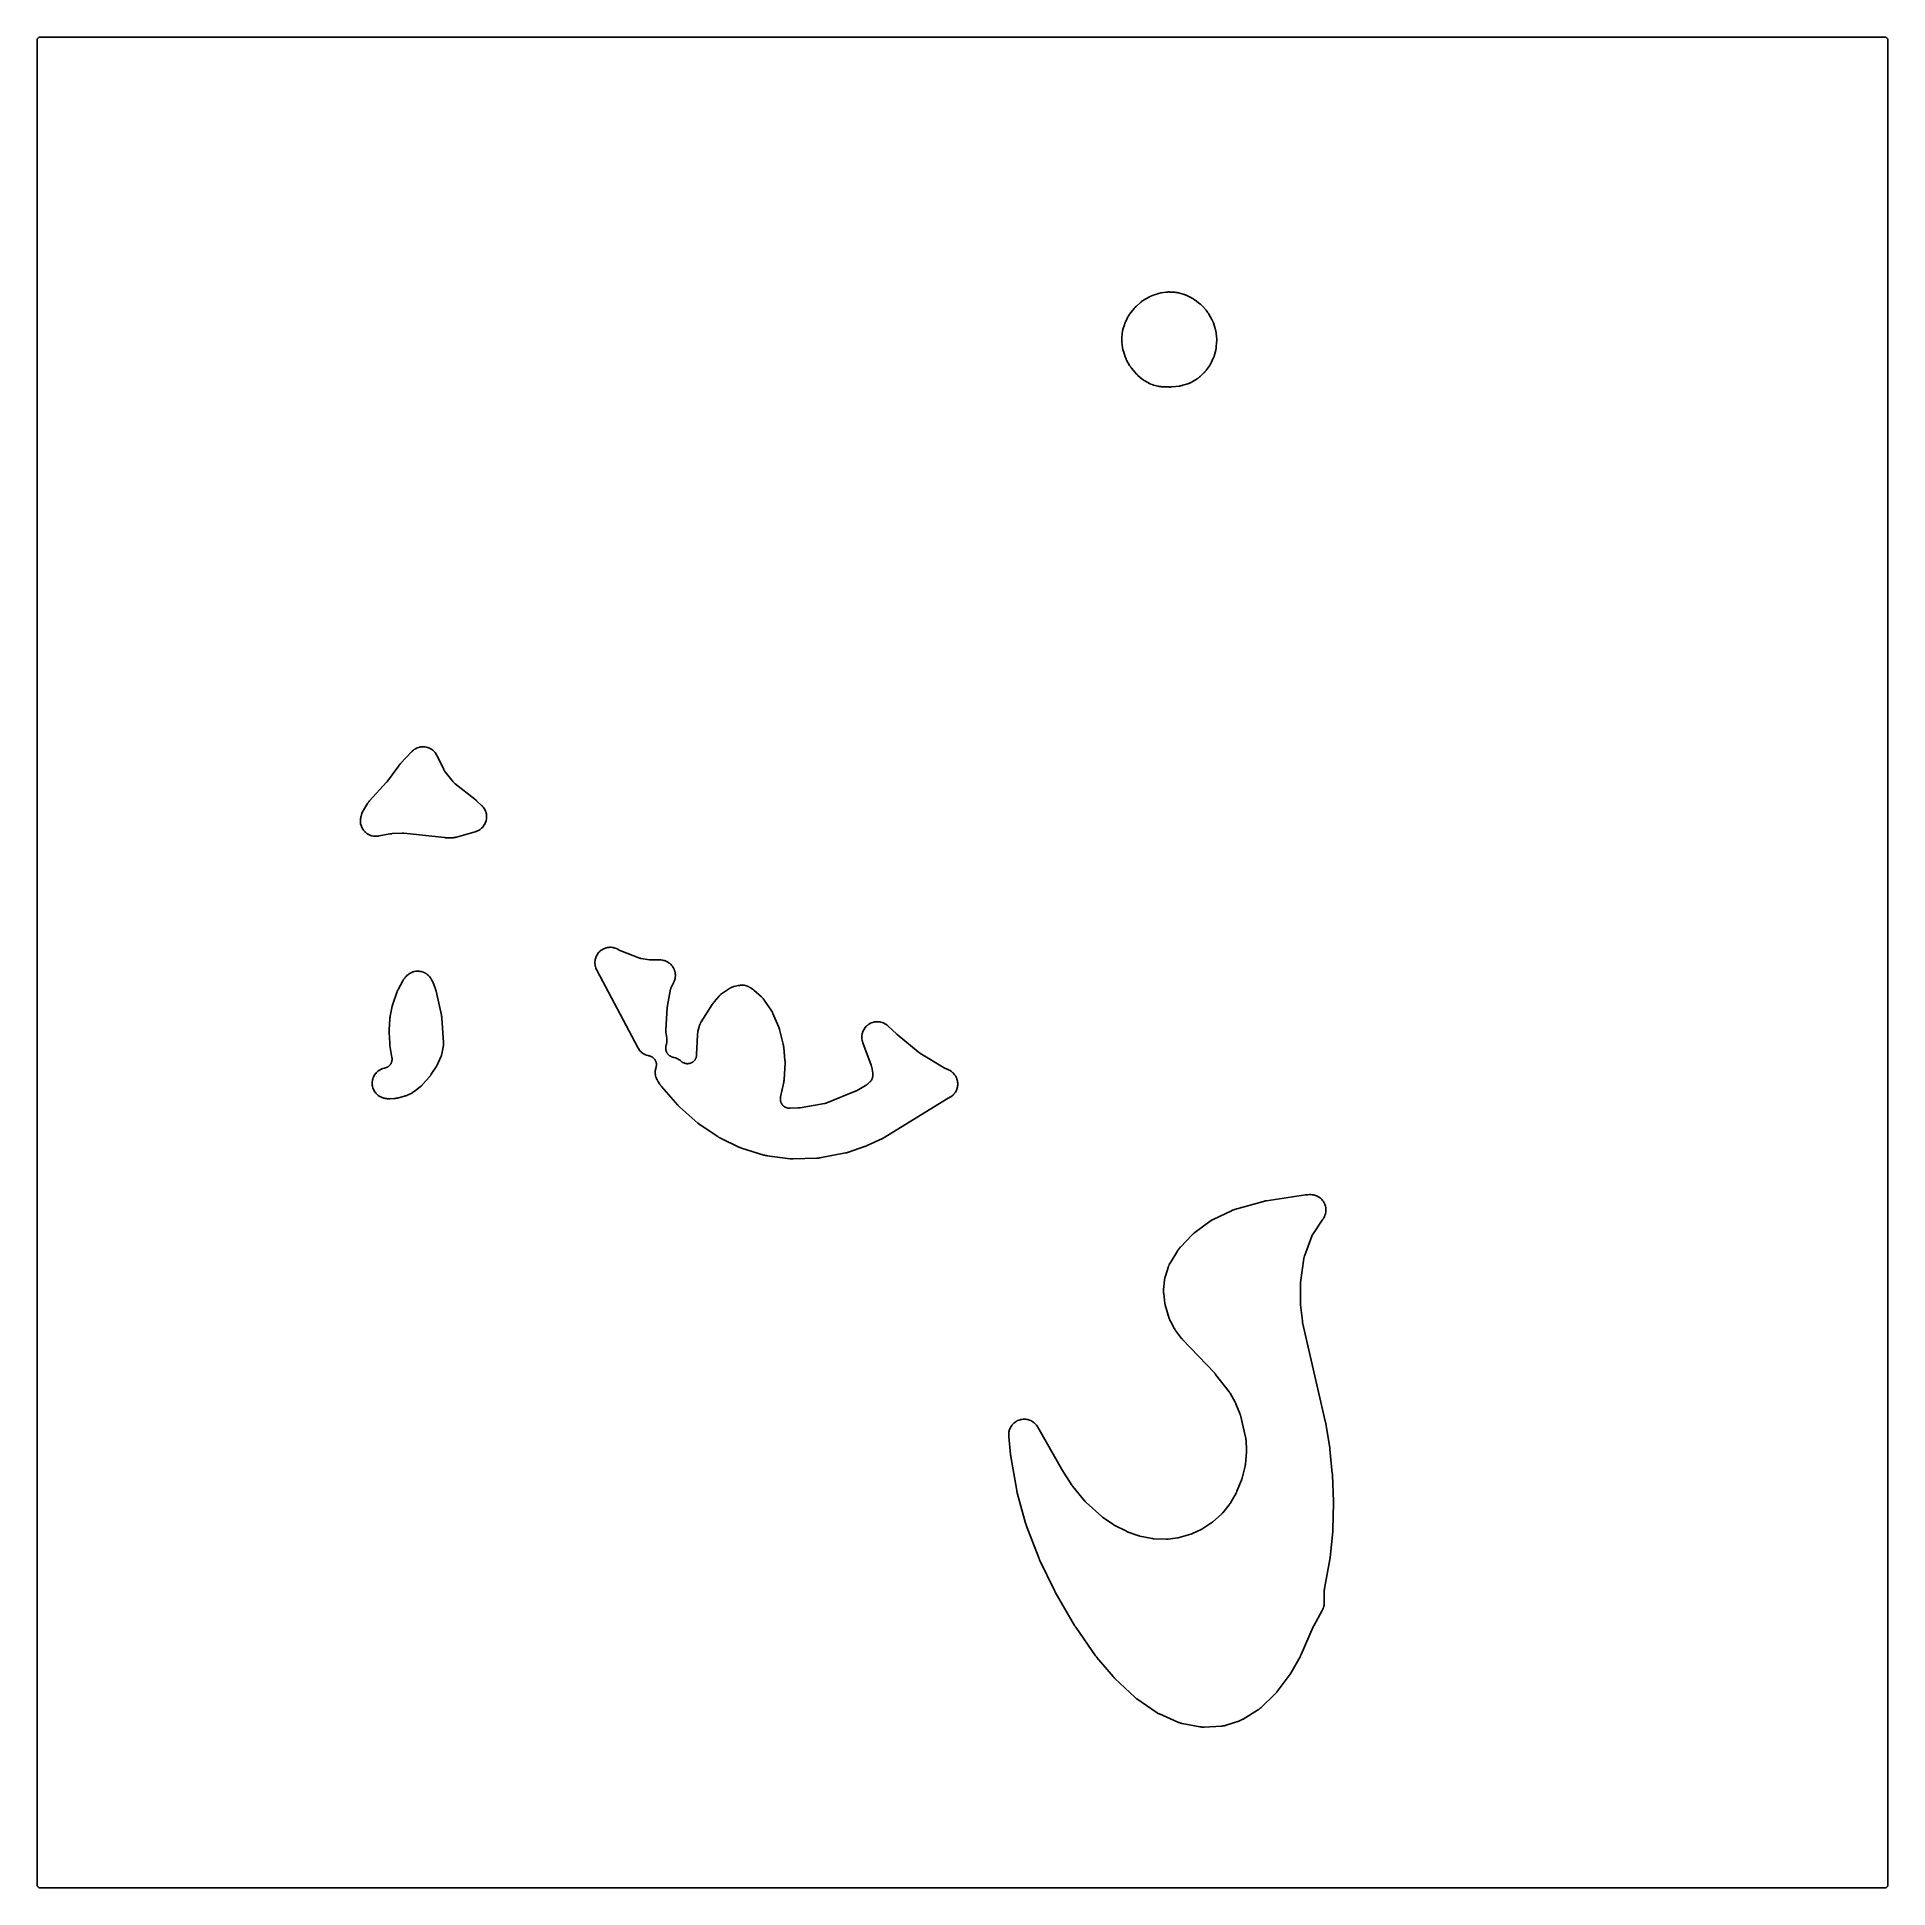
# Model space of a CAD drawing. Header units: millimetres. Extents: x 0 to 300, y 0 to 300.
import ezdxf

# ---------------------------------------------------------------- set-up
doc = ezdxf.new("R2010")
doc.units = ezdxf.units.MM
doc.layers.add('CUT', color=7, linetype='CONTINUOUS')

msp = doc.modelspace()

# ---------------------------------------------------------------- linework, layer by layer
at = {"layer": 'CUT'}
for points in [[(-0.0625, 298.5625), (-0.0625, 299.4478), (-0.0589, 299.5212), (-0.0503, 299.5794), (-0.036, 299.6365), (-0.0162, 299.6918), (0.009, 299.745), (0.0392, 299.7954), (0.0743, 299.8427), (0.1137, 299.8863), (0.1573, 299.9257), (0.2046, 299.9608), (0.255, 299.991), (0.3082, 300.0162), (0.3635, 300.036), (0.4206, 300.0503), (0.4788, 300.0589), (0.5522, 300.0625), (1.4375, 300.0625), (298.5625, 300.0625), (299.4478, 300.0625), (299.5212, 300.0589), (299.5794, 300.0503), (299.6365, 300.036), (299.6918, 300.0162), (299.745, 299.991), (299.7954, 299.9608), (299.8427, 299.9257), (299.8862, 299.8863), (299.9257, 299.8427), (299.9608, 299.7954), (299.991, 299.745), (300.0162, 299.6918), (300.036, 299.6365), (300.0503, 299.5794), (300.0589, 299.5212), (300.0625, 299.4478), (300.0625, 298.5625), (300.0625, 1.4375), (300.0625, 0.5522), (300.0589, 0.4788), (300.0503, 0.4206), (300.036, 0.3635), (300.0162, 0.3082), (299.991, 0.255), (299.9608, 0.2046), (299.9257, 0.1573), (299.8862, 0.1137), (299.8427, 0.0743), (299.7954, 0.0392), (299.745, 0.009), (299.6918, -0.0162), (299.6365, -0.036), (299.5794, -0.0503), (299.5212, -0.0589), (299.4478, -0.0625), (298.5625, -0.0625), (1.4375, -0.0625), (0.5522, -0.0625), (0.4788, -0.0589), (0.4206, -0.0503), (0.3635, -0.036), (0.3082, -0.0162), (0.255, 0.009), (0.2046, 0.0392), (0.1573, 0.0743), (0.1137, 0.1137), (0.0743, 0.1573), (0.0392, 0.2046), (0.009, 0.255), (-0.0162, 0.3082), (-0.036, 0.3635), (-0.0503, 0.4206), (-0.0589, 0.4788), (-0.0625, 0.5522), (-0.0625, 1.4375)], [(175.8201, 251.1003), (175.8193, 251.0849), (175.8172, 251.0248), (175.8169, 250.994), (175.8202, 250.7939), (175.8215, 250.7632), (175.8255, 250.7032), (175.8267, 250.6878), (175.8361, 250.5882), (175.8377, 250.5729), (175.9392, 249.7224), (175.9412, 249.7073), (175.9556, 249.6087), (175.958, 249.5936), (175.9681, 249.5347), (175.974, 249.5046), (176.0176, 249.3105), (176.0251, 249.2808), (176.0412, 249.2232), (176.0455, 249.2085), (176.0746, 249.1133), (176.0793, 249.0987), (176.3703, 248.2296), (176.3749, 248.2163), (176.406, 248.1302), (176.411, 248.117), (176.4309, 248.0657), (176.4417, 248.0397), (176.5158, 247.8723), (176.5278, 247.8469), (176.5524, 247.7977), (176.5589, 247.7851), (176.6018, 247.7042), (176.6085, 247.6919), (177.0942, 246.8254), (177.1008, 246.8139), (177.1448, 246.7394), (177.1517, 246.728), (177.1791, 246.6837), (177.1937, 246.6614), (177.2914, 246.5186), (177.3069, 246.4969), (177.3381, 246.4553), (177.3462, 246.4448), (177.3997, 246.3767), (177.4081, 246.3663), (178.0424, 245.5954), (178.0512, 245.5849), (178.1093, 245.5176), (178.1183, 245.5073), (178.1542, 245.4676), (178.1729, 245.4477), (178.2979, 245.3213), (178.3176, 245.3023), (178.3569, 245.266), (178.3671, 245.2568), (178.4338, 245.198), (178.4441, 245.1891), (179.1325, 244.6094), (179.1444, 244.5997), (179.2224, 244.5373), (179.2346, 244.5279), (179.2824, 244.4917), (179.3073, 244.4737), (179.4724, 244.3614), (179.4982, 244.3448), (179.5495, 244.3136), (179.5627, 244.3058), (179.6494, 244.2562), (179.6628, 244.2487), (180.2994, 243.9051), (180.3157, 243.8966), (180.4224, 243.8432), (180.4389, 243.8352), (180.5039, 243.8051), (180.5377, 243.7907), (180.7598, 243.7039), (180.7944, 243.6916), (180.8625, 243.6697), (180.8801, 243.6643), (180.9947, 243.6313), (181.0124, 243.6265), (181.6583, 243.4615), (181.6733, 243.4579), (181.7713, 243.4355), (181.7864, 243.4323), (181.8456, 243.4203), (181.8761, 243.415), (182.0748, 243.3856), (182.1055, 243.3819), (182.1656, 243.3761), (182.181, 243.3748), (182.2812, 243.3678), (182.2967, 243.367), (183.4495, 243.3163), (183.4606, 243.3159), (183.5376, 243.314), (183.5491, 243.3138), (183.5996, 243.3135), (183.624, 243.3138), (183.7757, 243.319), (183.7991, 243.3203), (183.8396, 243.3232), (183.8506, 243.3241), (183.9265, 243.3311), (183.9387, 243.3324), (185.1777, 243.472), (185.1917, 243.4738), (185.2817, 243.4861), (185.2956, 243.4881), (185.3495, 243.4968), (185.3771, 243.5018), (185.555, 243.539), (185.5823, 243.5453), (185.6352, 243.5589), (185.6487, 243.5626), (185.7362, 243.5873), (185.7497, 243.5913), (186.5392, 243.8346), (186.5514, 243.8385), (186.6306, 243.8648), (186.6427, 243.8689), (186.69, 243.8858), (186.714, 243.8949), (186.8666, 243.9566), (186.9133, 243.9779), (187.06, 244.0524), (187.0826, 244.0645), (187.1263, 244.0892), (187.1375, 244.0956), (187.2093, 244.1381), (187.2203, 244.1447), (188.0374, 244.6521), (188.05, 244.6601), (188.1309, 244.7132), (188.1433, 244.7215), (188.1911, 244.7546), (188.2152, 244.7722), (188.3686, 244.89), (188.3918, 244.9088), (188.4361, 244.9464), (188.4473, 244.9562), (188.5194, 245.0207), (188.5304, 245.0308), (189.1559, 245.6184), (189.1663, 245.6284), (189.233, 245.6943), (189.2432, 245.7045), (189.2824, 245.745), (189.3019, 245.7663), (189.4256, 245.9072), (189.4441, 245.9293), (189.4792, 245.9734), (189.488, 245.9848), (189.5447, 246.0595), (189.5532, 246.0712), (190.0332, 246.7376), (190.0413, 246.7491), (190.0932, 246.8249), (190.101, 246.8366), (190.1311, 246.8828), (190.146, 246.9069), (190.2387, 247.0652), (190.2524, 247.0899), (190.278, 247.1388), (190.2844, 247.1514), (190.3252, 247.2336), (190.3313, 247.2464), (190.6714, 247.9769), (190.6771, 247.9895), (190.7131, 248.0716), (190.7185, 248.0843), (190.7389, 248.1341), (190.7488, 248.1599), (190.8093, 248.3286), (190.818, 248.3547), (190.8338, 248.4063), (190.8377, 248.4195), (190.862, 248.5058), (190.8656, 248.5191), (191.0629, 249.2857), (191.0664, 249.3003), (191.0884, 249.3953), (191.0916, 249.4099), (191.1033, 249.4673), (191.1086, 249.4968), (191.1381, 249.6894), (191.1419, 249.7192), (191.1478, 249.7774), (191.1492, 249.7924), (191.1566, 249.8895), (191.1576, 249.9045), (191.2136, 250.9829), (191.2142, 250.9977), (191.2168, 251.0938), (191.2171, 251.1086), (191.2172, 251.1663), (191.2166, 251.1959), (191.2076, 251.3878), (191.2055, 251.4173), (191.2, 251.4748), (191.1984, 251.4895), (191.1868, 251.5849), (191.1848, 251.5996), (191.0673, 252.4028), (191.0652, 252.4159), (191.0508, 252.5011), (191.0485, 252.5141), (191.0387, 252.5651), (191.0331, 252.5911), (190.9931, 252.759), (190.9864, 252.7847), (190.9721, 252.8347), (190.9683, 252.8474), (190.9428, 252.9299), (190.9387, 252.9425), (190.6844, 253.7037), (190.6794, 253.7179), (190.646, 253.81), (190.6407, 253.8241), (190.6193, 253.8789), (190.6076, 253.9067), (190.5273, 254.0853), (190.5142, 254.1124), (190.4874, 254.1648), (190.4803, 254.1781), (190.4335, 254.2642), (190.4262, 254.2773), (189.8635, 255.2523), (189.8556, 255.2655), (189.8034, 255.3508), (189.7952, 255.3638), (189.7626, 255.4143), (189.7452, 255.4396), (189.6281, 255.6016), (189.6094, 255.6261), (189.5718, 255.6729), (189.562, 255.6848), (189.4973, 255.7611), (189.4872, 255.7727), (188.9172, 256.4115), (188.9077, 256.4218), (188.8454, 256.4884), (188.8357, 256.4985), (188.7974, 256.5376), (188.7773, 256.5572), (188.6438, 256.6812), (188.6228, 256.6998), (188.581, 256.7352), (188.5702, 256.7441), (188.4992, 256.8013), (188.4882, 256.81), (187.7143, 257.4047), (187.7032, 257.413), (187.6303, 257.4664), (187.619, 257.4744), (187.5745, 257.5055), (187.5514, 257.5208), (187.3987, 257.6171), (187.3749, 257.6314), (187.3277, 257.6582), (187.3155, 257.6649), (187.236, 257.7076), (187.2237, 257.7141), (186.3995, 258.1327), (186.3855, 258.1395), (186.2943, 258.1829), (186.2802, 258.1894), (186.2248, 258.214), (186.196, 258.2259), (186.0076, 258.2982), (185.9783, 258.3086), (185.9206, 258.3274), (185.9058, 258.332), (185.8089, 258.3607), (185.794, 258.365), (185.0265, 258.5714), (185.0114, 258.5752), (184.9132, 258.5989), (184.8981, 258.6024), (184.8387, 258.6151), (184.8082, 258.6208), (184.6088, 258.6528), (184.578, 258.6569), (184.5176, 258.6634), (184.5021, 258.6649), (184.4014, 258.6731), (184.3859, 258.6742), (183.62, 258.7167), (183.6052, 258.7173), (183.5094, 258.7203), (183.4946, 258.7206), (183.437, 258.7209), (183.4074, 258.7204), (183.2158, 258.7122), (183.1864, 258.7102), (183.129, 258.7049), (183.1143, 258.7033), (183.019, 258.6921), (183.0044, 258.6902), (182.2259, 258.5794), (182.2121, 258.5773), (182.1229, 258.5625), (182.1092, 258.56), (182.0558, 258.5499), (182.0285, 258.5441), (181.8526, 258.5021), (181.8257, 258.495), (181.7734, 258.4799), (181.7601, 258.4759), (181.6737, 258.4489), (181.6605, 258.4445), (180.898, 258.1859), (180.8842, 258.181), (180.7947, 258.1482), (180.781, 258.143), (180.7278, 258.122), (180.7008, 258.1106), (180.5273, 258.0321), (180.5009, 258.0194), (180.45, 257.9933), (180.437, 257.9864), (180.3533, 257.9409), (180.3405, 257.9338), (179.3681, 257.3738), (179.3559, 257.3666), (179.2773, 257.3188), (179.2652, 257.3113), (179.2187, 257.2815), (179.1952, 257.2656), (179.0451, 257.1591), (179.0223, 257.1422), (178.9788, 257.1081), (178.9677, 257.0993), (178.8966, 257.0408), (178.8857, 257.0317), (178.2658, 256.4973), (178.2551, 256.4879), (178.1865, 256.4259), (178.176, 256.4162), (178.1357, 256.378), (178.1155, 256.3579), (177.9875, 256.2245), (177.9683, 256.2035), (177.9318, 256.1616), (177.9226, 256.1507), (177.8635, 256.0796), (177.8545, 256.0686), (177.1557, 255.186), (177.1467, 255.1743), (177.0891, 255.0978), (177.0804, 255.0859), (177.047, 255.0392), (177.0304, 255.0148), (176.927, 254.8538), (176.9116, 254.8287), (176.8829, 254.7788), (176.8757, 254.766), (176.83, 254.6819), (176.8232, 254.6689), (176.4607, 253.9611), (176.4544, 253.9485), (176.4146, 253.8661), (176.4087, 253.8533), (176.3859, 253.8033), (176.3749, 253.7774), (176.3071, 253.6074), (176.2973, 253.581), (176.2794, 253.5291), (176.2749, 253.5157), (176.2471, 253.4285), (176.243, 253.4151), (176.012, 252.6281), (176.0079, 252.6138), (175.9829, 252.52), (175.9793, 252.5056), (175.9657, 252.4489), (175.9594, 252.4197), (175.9235, 252.2292), (175.9187, 252.1997), (175.9108, 252.142), (175.909, 252.1272), (175.8982, 252.0308), (175.8967, 252.0159), (175.8273, 251.2155), (175.8262, 251.2002)], [(52.3746, 173.04), (52.3734, 172.9823), (52.3785, 172.7999), (52.3828, 172.7424), (52.4054, 172.5613), (52.4153, 172.5045), (52.4551, 172.3264), (52.4704, 172.2708), (52.5272, 172.0974), (52.5477, 172.0435), (52.6209, 171.8764), (52.6465, 171.8247), (52.7354, 171.6653), (52.7659, 171.6163), (52.8696, 171.4663), (52.9047, 171.4205), (53.0224, 171.2811), (53.0617, 171.2388), (53.1922, 171.1114), (53.2354, 171.0731), (53.3776, 170.9588), (53.4243, 170.9248), (53.5768, 170.8247), (53.6265, 170.7954), (53.7879, 170.7103), (53.8402, 170.6859), (54.009, 170.6168), (54.0634, 170.5976), (54.2381, 170.545), (54.2941, 170.531), (54.473, 170.4955), (54.5301, 170.4869), (54.7116, 170.4687), (54.7693, 170.4658), (54.9517, 170.4651), (55.0094, 170.4676), (55.1935, 170.4847), (55.2222, 170.4881), (55.278, 170.496), (55.2923, 170.4982), (55.3848, 170.5135), (55.399, 170.5161), (57.1428, 170.8491), (57.1591, 170.852), (57.1971, 170.8586), (57.2135, 170.8612), (57.2334, 170.8643), (57.2498, 170.8666), (57.288, 170.8718), (57.3044, 170.8738), (57.3334, 170.8772), (57.3499, 170.8789), (57.3883, 170.8827), (57.4048, 170.8841), (57.4249, 170.8857), (57.4414, 170.8868), (57.4799, 170.8892), (57.4964, 170.89), (59.1248, 170.9579), (59.1316, 170.9582), (59.1473, 170.9587), (59.1541, 170.9589), (59.157, 170.959), (59.1836, 170.9593), (59.2455, 170.9591), (59.267, 170.9587), (59.3008, 170.9571), (59.3777, 170.9517), (59.4108, 170.9488), (66.0205, 170.2433), (66.0374, 170.2418), (66.1469, 170.2332), (66.1638, 170.2321), (66.3016, 170.2252), (66.3185, 170.2246), (66.4284, 170.2222), (66.4453, 170.2221), (67.1936, 170.2269), (67.2072, 170.2271), (67.2957, 170.2297), (67.3094, 170.2303), (67.3625, 170.233), (67.3897, 170.2351), (67.5636, 170.252), (67.6176, 170.2598), (67.7892, 170.2925), (67.8158, 170.2982), (67.8676, 170.3105), (67.8809, 170.3138), (67.9666, 170.3363), (67.9797, 170.3399), (70.964, 171.1948), (70.9784, 171.1991), (71.0714, 171.2283), (71.0857, 171.233), (71.1411, 171.2519), (71.1693, 171.2624), (71.348, 171.3335), (71.4025, 171.3585), (71.5708, 171.4459), (71.6226, 171.4762), (71.7814, 171.58), (71.8299, 171.6153), (71.9775, 171.7345), (72.0222, 171.7745), (72.1572, 171.9078), (72.1977, 171.952), (72.3187, 172.0981), (72.3546, 172.1462), (72.4603, 172.3037), (72.4913, 172.3551), (72.5808, 172.5223), (72.6064, 172.5766), (72.6787, 172.7519), (72.6988, 172.8085), (72.7533, 172.9902), (72.7677, 173.0484), (72.8037, 173.2347), (72.8122, 173.2941), (72.8294, 173.483), (72.8319, 173.5429), (72.8302, 173.7326), (72.8267, 173.7925), (72.8061, 173.981), (72.7966, 174.0403), (72.7572, 174.2259), (72.7419, 174.2839), (72.6842, 174.4646), (72.6631, 174.5207), (72.5877, 174.6948), (72.5611, 174.7486), (72.4687, 174.9142), (72.4368, 174.9651), (72.3283, 175.1206), (72.2916, 175.1681), (72.1663, 175.314), (72.1462, 175.3363), (72.1059, 175.3788), (72.0954, 175.3896), (72.0265, 175.4586), (72.0158, 175.4691), (71.217, 176.2307), (71.2064, 176.2406), (71.1366, 176.304), (71.1258, 176.3136), (71.0362, 176.3911), (71.0251, 176.4004), (70.9524, 176.4604), (70.9411, 176.4695), (67.7182, 178.9959), (67.708, 179.004), (67.6912, 179.0176), (67.6518, 179.0514), (67.5866, 179.1105), (67.5583, 179.1374), (67.5555, 179.1402), (67.5284, 179.1682), (67.4686, 179.2327), (67.4344, 179.2719), (67.4207, 179.2885), (67.4125, 179.2986), (66.1116, 180.9241), (66.1036, 180.9342), (66.0905, 180.9511), (66.0601, 180.9926), (66.0106, 181.0644), (65.9894, 181.0966), (65.9873, 181.1), (65.9675, 181.1331), (65.9244, 181.2089), (65.9002, 181.2543), (65.8907, 181.2735), (65.8851, 181.285), (64.8212, 183.5095), (64.8147, 183.5226), (64.7719, 183.6068), (64.7652, 183.6197), (64.7382, 183.6696), (64.7238, 183.6949), (64.6276, 183.8544), (64.5951, 183.9026), (64.4854, 184.05), (64.4485, 184.0949), (64.325, 184.231), (64.2839, 184.2721), (64.1478, 184.3956), (64.1029, 184.4326), (63.9556, 184.5423), (63.9073, 184.5748), (63.75, 184.6697), (63.6988, 184.6973), (63.5331, 184.7767), (63.4795, 184.7992), (63.3068, 184.8621), (63.2513, 184.8793), (63.0734, 184.9252), (63.0164, 184.937), (62.8349, 184.9655), (62.7771, 184.9717), (62.5936, 184.9825), (62.5355, 184.983), (62.3519, 184.976), (62.294, 184.971), (62.1119, 184.9462), (62.0547, 184.9356), (61.8759, 184.8933), (61.82, 184.8772), (61.6461, 184.8178), (61.5921, 184.7964), (61.4247, 184.7205), (61.373, 184.6939), (61.2138, 184.6022), (61.1649, 184.5707), (61.0153, 184.464), (60.9697, 184.428), (60.8292, 184.3056), (60.8078, 184.286), (60.7668, 184.2467), (60.7565, 184.2365), (60.6899, 184.1694), (60.6798, 184.159), (58.9009, 182.2768), (58.8882, 182.2629), (58.8069, 182.1713), (58.7946, 182.157), (58.6963, 182.0389), (58.6845, 182.0242), (58.6091, 181.9277), (58.5977, 181.9127), (56.7721, 179.4169), (56.765, 179.4073), (56.7482, 179.3851), (56.741, 179.3756), (56.7321, 179.364), (56.7247, 179.3546), (56.7074, 179.3328), (56.6999, 179.3235), (56.6865, 179.3071), (56.6789, 179.2979), (56.661, 179.2766), (56.6533, 179.2675), (56.6438, 179.2565), (56.6359, 179.2475), (56.6175, 179.2266), (56.6095, 179.2177), (53.8722, 176.2058), (53.8633, 176.1958), (53.8061, 176.13), (53.7974, 176.1198), (53.764, 176.0795), (53.7473, 176.0585), (53.6421, 175.9195), (53.6263, 175.8978), (53.5966, 175.8546), (53.5891, 175.8435), (53.5413, 175.7707), (53.534, 175.7594), (52.8862, 174.7234), (52.8785, 174.7107), (52.8292, 174.6273), (52.8218, 174.6144), (52.7934, 174.5636), (52.7796, 174.5373), (52.6949, 174.3662), (52.6712, 174.3116), (52.6039, 174.133), (52.5941, 174.1048), (52.5763, 174.0495), (52.5719, 174.0352), (52.5446, 173.9423), (52.5406, 173.928), (52.4702, 173.6644), (52.4667, 173.6504), (52.4447, 173.5592), (52.4415, 173.5452), (52.4295, 173.4901), (52.4241, 173.4617), (52.3938, 173.2793), (52.3871, 173.222)], [(90.3965, 150.1148), (90.3938, 150.0566), (90.394, 149.8724), (90.3969, 149.8143), (90.415, 149.631), (90.4235, 149.5733), (90.4593, 149.3926), (90.4734, 149.3361), (90.5265, 149.1598), (90.546, 149.1048), (90.617, 148.9321), (90.6287, 148.9054), (90.6529, 148.8539), (90.6592, 148.8408), (90.7015, 148.7561), (90.7081, 148.7431), (97.3329, 136.2311), (97.34, 136.218), (97.3875, 136.1335), (97.395, 136.1205), (97.4248, 136.0705), (97.4407, 136.0452), (97.5465, 135.8859), (97.582, 135.8379), (97.7015, 135.6919), (97.7415, 135.6477), (97.8749, 135.5143), (97.9192, 135.4742), (98.0651, 135.3548), (98.1131, 135.3193), (98.2703, 135.2149), (98.3216, 135.1844), (98.4883, 135.0962), (98.5424, 135.0709), (98.717, 134.9996), (98.7733, 134.9799), (98.9542, 134.9263), (99.0122, 134.9122), (99.1351, 134.8888), (99.1795, 134.8792), (99.2603, 134.8595), (99.3473, 134.8336), (99.4043, 134.8134), (99.4883, 134.7789), (99.543, 134.7531), (99.6231, 134.7102), (99.6749, 134.6791), (99.7502, 134.6284), (99.7986, 134.5921), (99.8685, 134.5341), (99.913, 134.4931), (99.9766, 134.4284), (100.0168, 134.3831), (100.0736, 134.3123), (100.109, 134.2632), (100.1583, 134.187), (100.1886, 134.1347), (100.23, 134.0538), (100.2548, 133.9987), (100.2879, 133.9141), (100.3071, 133.8568), (100.3314, 133.7693), (100.3447, 133.7103), (100.3601, 133.6208), (100.3674, 133.5608), (100.3737, 133.4702), (100.3749, 133.4097), (100.372, 133.319), (100.3671, 133.2587), (100.3551, 133.1687), (100.3441, 133.1092), (100.3232, 133.0208), (100.2999, 132.941), (100.2861, 132.8977), (100.2857, 132.8968), (100.269, 132.8394), (100.2251, 132.6555), (100.2141, 132.5967), (100.1887, 132.4094), (100.1836, 132.3498), (100.177, 132.1609), (100.1779, 132.1011), (100.1901, 131.9124), (100.1969, 131.853), (100.2279, 131.6665), (100.2406, 131.6081), (100.2899, 131.4256), (100.3084, 131.3687), (100.3757, 131.192), (100.3997, 131.1373), (100.4854, 130.9658), (100.4994, 130.9394), (100.5281, 130.8886), (100.5356, 130.8756), (100.5855, 130.7922), (100.5933, 130.7794), (100.8951, 130.3015), (100.9011, 130.2921), (100.9438, 130.2272), (100.9503, 130.2176), (100.9791, 130.1756), (100.9934, 130.1556), (101.085, 130.033), (101.0995, 130.0144), (101.1253, 129.9826), (101.1324, 129.974), (101.1819, 129.9153), (101.19, 129.9058), (103.8509, 126.8764), (103.8636, 126.8625), (103.9469, 126.7734), (103.9599, 126.7599), (104.0679, 126.6514), (104.0814, 126.6383), (104.1701, 126.5547), (104.1839, 126.542), (107.0853, 123.972), (107.1008, 123.9587), (107.2028, 123.8744), (107.2187, 123.8617), (107.3502, 123.7603), (107.3666, 123.7481), (107.4741, 123.6709), (107.4908, 123.6592), (110.3158, 121.7715), (110.3332, 121.7603), (110.4472, 121.6896), (110.465, 121.679), (110.6111, 121.5953), (110.6292, 121.5854), (110.7478, 121.5227), (110.7662, 121.5134), (113.7442, 120.0697), (113.754, 120.0651), (113.8223, 120.0334), (113.8326, 120.0288), (113.8778, 120.0089), (113.8997, 119.9998), (114.0378, 119.9454), (114.0592, 119.9374), (114.0967, 119.9243), (114.1069, 119.9208), (114.1776, 119.8975), (114.1891, 119.8938), (117.809, 118.779), (117.8209, 118.7755), (117.8987, 118.7533), (117.9107, 118.75), (117.9577, 118.7376), (117.9819, 118.7318), (118.1399, 118.6972), (118.1643, 118.6923), (118.2122, 118.6839), (118.2245, 118.6819), (118.3044, 118.6695), (118.3167, 118.6677), (122.0403, 118.1704), (122.0526, 118.1689), (122.1328, 118.1598), (122.1451, 118.1586), (122.1934, 118.1541), (122.2182, 118.1524), (122.3793, 118.1443), (122.4041, 118.1436), (122.4526, 118.1432), (122.465, 118.1432), (122.5456, 118.1442), (122.5581, 118.1444), (126.3886, 118.2698), (126.3998, 118.2703), (126.4778, 118.2743), (126.4894, 118.275), (126.5405, 118.2786), (126.5651, 118.2808), (126.7179, 118.298), (126.7415, 118.3011), (126.7822, 118.3074), (126.7932, 118.3091), (126.8693, 118.3222), (126.8817, 118.3245), (131.0094, 119.1227), (131.0293, 119.1269), (131.1579, 119.1563), (131.1776, 119.1612), (131.3375, 119.2035), (131.3571, 119.2091), (131.4834, 119.2471), (131.5027, 119.2533), (134.1315, 120.1431), (134.1474, 120.1488), (134.2507, 120.187), (134.2665, 120.1931), (134.3947, 120.2448), (134.4103, 120.2513), (134.5112, 120.2953), (134.5267, 120.3023), (137.0253, 121.4766), (137.0404, 121.484), (137.1384, 121.5334), (137.1534, 121.5413), (137.2745, 121.6067), (137.2892, 121.615), (137.3843, 121.6699), (137.3988, 121.6785), (147.3814, 127.8252), (147.3904, 127.8307), (147.4114, 127.8433), (147.4205, 127.8486), (147.4316, 127.8551), (147.4407, 127.8604), (147.462, 127.8725), (147.4712, 127.8776), (147.4875, 127.8867), (147.4968, 127.8917), (147.5184, 127.9033), (147.5277, 127.9083), (147.5391, 127.9142), (147.5484, 127.919), (147.5703, 127.9302), (147.5797, 127.9349), (147.7829, 128.0352), (147.7963, 128.0419), (147.8824, 128.0871), (147.8955, 128.0942), (147.9466, 128.1227), (147.9723, 128.1379), (148.1349, 128.2394), (148.184, 128.2736), (148.3337, 128.3892), (148.3791, 128.4281), (148.5165, 128.5581), (148.5579, 128.6013), (148.6816, 128.7443), (148.7185, 128.7914), (148.8274, 128.946), (148.8593, 128.9965), (148.9523, 129.1612), (148.9791, 129.2147), (149.0552, 129.3878), (149.0765, 129.4437), (149.135, 129.6235), (149.1507, 129.6813), (149.191, 129.866), (149.2008, 129.9251), (149.2225, 130.1129), (149.2264, 130.1726), (149.2292, 130.3617), (149.2272, 130.4215), (149.2112, 130.6099), (149.2032, 130.6692), (149.1686, 130.8551), (149.1547, 130.9133), (149.1017, 131.0948), (149.0821, 131.1513), (149.0113, 131.3267), (148.9862, 131.381), (148.8983, 131.5484), (148.8679, 131.5999), (148.7637, 131.7577), (148.7284, 131.806), (148.609, 131.9527), (148.569, 131.9971), (148.4357, 132.1312), (148.3914, 132.1715), (148.2454, 132.2916), (148.1973, 132.3273), (148.0401, 132.4323), (147.9887, 132.463), (147.8194, 132.553), (147.7927, 132.5664), (147.7398, 132.5912), (147.7262, 132.5974), (147.6372, 132.6365), (147.6234, 132.6424), (147.2715, 132.7867), (147.2631, 132.7902), (147.2492, 132.7961), (147.216, 132.8109), (147.1602, 132.8371), (147.1357, 132.8491), (147.1331, 132.8504), (147.1089, 132.8632), (147.0549, 132.8927), (147.0233, 132.9108), (147.0103, 132.9186), (147.0025, 132.9233), (143.0995, 135.3212), (143.0864, 135.3294), (143.0559, 135.3488), (143.0429, 135.3573), (143.0272, 135.3677), (143.0143, 135.3764), (142.9845, 135.3969), (142.9719, 135.4058), (142.9496, 135.4217), (142.937, 135.4308), (142.908, 135.4523), (142.8956, 135.4616), (142.8806, 135.4731), (142.8684, 135.4826), (142.8401, 135.5051), (142.8281, 135.5148), (139.385, 138.3484), (139.3808, 138.3519), (139.371, 138.3601), (139.3667, 138.3637), (139.3569, 138.3719), (139.3517, 138.3764), (139.3396, 138.3867), (139.3344, 138.3912), (139.3254, 138.3991), (139.3203, 138.4035), (139.3087, 138.4138), (139.3037, 138.4183), (139.3008, 138.4208), (139.2949, 138.4262), (139.2811, 138.4388), (139.2752, 138.4442), (137.9293, 139.6945), (137.9184, 139.7045), (137.8462, 139.7683), (137.835, 139.7779), (137.7906, 139.8153), (137.7675, 139.8338), (137.616, 139.9489), (137.5671, 139.9824), (137.4072, 140.0806), (137.3552, 140.1091), (137.1864, 140.191), (137.1318, 140.2142), (136.9558, 140.2791), (136.8992, 140.2968), (136.7176, 140.344), (136.6595, 140.356), (136.4742, 140.385), (136.4152, 140.3912), (136.2279, 140.4018), (136.1686, 140.4022), (135.9811, 140.3941), (135.9221, 140.3887), (135.7364, 140.3622), (135.6781, 140.3509), (135.4959, 140.3062), (135.4391, 140.2892), (135.2622, 140.2267), (135.2073, 140.2042), (135.0374, 140.1246), (134.985, 140.0968), (134.8239, 140.0007), (134.7745, 139.9679), (134.6236, 139.8564), (134.5777, 139.8188), (134.4386, 139.693), (134.3966, 139.651), (134.2706, 139.5121), (134.233, 139.4662), (134.1213, 139.3155), (134.0884, 139.2661), (133.9921, 139.1051), (133.9643, 139.0527), (133.8844, 138.883), (133.8618, 138.8281), (133.7991, 138.6513), (133.7821, 138.5945), (133.7372, 138.4123), (133.7258, 138.3541), (133.6991, 138.1684), (133.6936, 138.1093), (133.6853, 137.9219), (133.6856, 137.8626), (133.6959, 137.6753), (133.7021, 137.6163), (133.7309, 137.4309), (133.7429, 137.3728), (133.7904, 137.1886), (133.7986, 137.1601), (133.8158, 137.1048), (133.8204, 137.0907), (133.8514, 136.9993), (133.8563, 136.9854), (135.189, 133.3544), (135.1925, 133.3447), (135.1982, 133.3285), (135.2111, 133.2893), (135.2314, 133.2225), (135.2398, 133.1927), (135.2407, 133.1896), (135.2481, 133.1595), (135.2637, 133.0914), (135.272, 133.051), (135.2751, 133.0342), (135.2769, 133.024), (135.4421, 132.0522), (135.444, 132.0406), (135.447, 132.0213), (135.4531, 131.9746), (135.4594, 131.9134), (135.4642, 131.8312), (135.4651, 131.7486), (135.4623, 131.6663), (135.4574, 131.6049), (135.4524, 131.5581), (135.4508, 131.5466), (135.442, 131.4925), (135.4272, 131.4173), (135.4067, 131.3337), (135.3904, 131.2788), (135.3619, 131.1976), (135.3404, 131.1445), (135.3044, 131.0664), (135.2779, 131.0156), (135.2346, 130.9413), (135.2034, 130.8932), (135.1531, 130.8234), (135.1175, 130.7785), (135.0608, 130.7138), (135.0061, 130.657), (134.9755, 130.6268), (134.7036, 130.3705), (134.694, 130.3616), (134.678, 130.347), (134.6384, 130.3128), (134.5698, 130.257), (134.5389, 130.2329), (134.5357, 130.2305), (134.5037, 130.2078), (134.4305, 130.1581), (134.3865, 130.1301), (134.3678, 130.119), (134.3566, 130.1124), (132.7894, 129.2077), (132.7759, 129.2), (132.7443, 129.1825), (132.7307, 129.1751), (132.714, 129.1662), (132.7003, 129.1591), (132.6681, 129.1426), (132.6543, 129.1357), (132.6296, 129.1237), (132.6157, 129.117), (132.5829, 129.1017), (132.5688, 129.0953), (132.5516, 129.0875), (132.5374, 129.0813), (132.5041, 129.0672), (132.4898, 129.0612), (128.0187, 127.2451), (128.0075, 127.2406), (127.9888, 127.2333), (127.9435, 127.217), (127.8659, 127.1914), (127.8313, 127.1808), (127.8277, 127.1797), (127.7928, 127.1705), (127.7134, 127.1512), (127.6663, 127.141), (127.6466, 127.1374), (127.6347, 127.1352), (123.6674, 126.4482), (123.6524, 126.4458), (123.6174, 126.4403), (123.6023, 126.4381), (123.584, 126.4356), (123.5689, 126.4336), (123.5337, 126.4293), (123.5186, 126.4276), (123.4919, 126.4248), (123.4767, 126.4234), (123.4414, 126.4203), (123.4263, 126.4191), (123.4078, 126.4178), (123.3926, 126.4169), (123.3572, 126.415), (123.342, 126.4143), (122.0362, 126.3668), (121.9931, 126.3663), (121.9142, 126.3672), (121.8283, 126.3723), (121.7713, 126.3784), (121.6862, 126.3917), (121.63, 126.4033), (121.5466, 126.4247), (121.4918, 126.4416), (121.4108, 126.4708), (121.3578, 126.4929), (121.28, 126.5297), (121.2294, 126.5567), (121.1554, 126.6009), (121.1077, 126.6326), (121.0383, 126.6836), (120.9937, 126.7197), (120.9295, 126.7771), (120.8887, 126.8174), (120.8303, 126.8806), (120.7934, 126.9246), (120.7413, 126.9932), (120.7089, 127.0404), (120.6636, 127.1137), (120.6358, 127.1639), (120.5977, 127.2411), (120.5748, 127.2937), (120.5443, 127.3742), (120.5265, 127.4287), (120.5038, 127.5118), (120.4914, 127.5678), (120.4767, 127.6527), (120.4697, 127.7096), (120.4632, 127.7955), (120.4616, 127.8528), (120.4634, 127.9389), (120.4673, 127.9961), (120.4773, 128.0816), (120.4902, 128.1595), (120.4983, 128.2018), (121.0156, 130.6043), (121.0178, 130.615), (121.0325, 130.69), (121.0346, 130.7012), (121.0433, 130.7506), (121.047, 130.7745), (121.0672, 130.9237), (121.0699, 130.9468), (121.0738, 130.9869), (121.0747, 130.9978), (121.0806, 131.0731), (121.0814, 131.0854), (121.2265, 133.6214), (121.227, 133.6322), (121.2299, 133.7076), (121.2303, 133.7189), (121.2313, 133.7683), (121.2313, 133.7922), (121.2284, 133.9408), (121.2275, 133.9638), (121.2252, 134.0035), (121.2245, 134.0143), (121.2189, 134.0887), (121.2178, 134.1008), (121.0151, 136.2091), (121.0126, 136.2309), (120.9939, 136.3715), (120.9906, 136.3931), (120.9607, 136.5686), (120.9566, 136.59), (120.9277, 136.729), (120.9229, 136.7503), (120.3356, 139.1343), (120.3325, 139.1462), (120.3118, 139.2234), (120.3085, 139.2353), (120.2951, 139.2814), (120.2878, 139.3049), (120.237, 139.4564), (120.2287, 139.4796), (120.2116, 139.5245), (120.2071, 139.5359), (120.177, 139.61), (120.1723, 139.6213), (119.2612, 141.7436), (119.2554, 141.7568), (119.2163, 141.8421), (119.2101, 141.8552), (119.1854, 141.9059), (119.1721, 141.9315), (119.0819, 142.096), (119.0674, 142.121), (119.0379, 142.1691), (119.0302, 142.1813), (118.9793, 142.2601), (118.9713, 142.2721), (117.8608, 143.9021), (117.8538, 143.9123), (117.8072, 143.9776), (117.8, 143.9876), (117.7712, 144.0263), (117.756, 144.0458), (117.6565, 144.1689), (117.6238, 144.206), (117.5145, 144.3204), (117.4971, 144.3379), (117.4623, 144.3714), (117.4533, 144.3799), (117.3944, 144.4344), (117.3853, 144.4427), (116.1519, 145.5371), (116.1382, 145.549), (116.0477, 145.6245), (116.0336, 145.6359), (115.978, 145.6795), (115.9488, 145.7011), (115.7551, 145.835), (115.7246, 145.8547), (115.6642, 145.8913), (115.6485, 145.9005), (115.5459, 145.9585), (115.53, 145.9671), (115.4486, 146.0099), (115.435, 146.0169), (115.3461, 146.0607), (115.3323, 146.0673), (115.2783, 146.0923), (115.2503, 146.1044), (115.0689, 146.1773), (115.0113, 146.1972), (114.826, 146.2506), (114.7666, 146.2645), (114.5769, 146.2988), (114.5164, 146.3066), (114.3242, 146.3214), (114.2633, 146.323), (114.0706, 146.3183), (114.0097, 146.3137), (113.8158, 146.2892), (113.7857, 146.2846), (113.7271, 146.2741), (113.7121, 146.2712), (113.615, 146.2513), (113.6001, 146.248), (112.9945, 146.1076), (112.9808, 146.1043), (112.892, 146.0815), (112.8784, 146.0778), (112.8254, 146.0629), (112.7984, 146.0546), (112.627, 145.9974), (112.5744, 145.9771), (112.4113, 145.9051), (112.3609, 145.8799), (112.2031, 145.7917), (112.1788, 145.7774), (112.1321, 145.7483), (112.1202, 145.7407), (112.0436, 145.6904), (112.0319, 145.6826), (111.0639, 145.0149), (111.0533, 145.0074), (110.9848, 144.9579), (110.9743, 144.9502), (110.9338, 144.9196), (110.9134, 144.9034), (110.7849, 144.7973), (110.7463, 144.7624), (110.6274, 144.6455), (110.6093, 144.6269), (110.5746, 144.5897), (110.5659, 144.5801), (110.5096, 144.5171), (110.5011, 144.5073), (109.7272, 143.6013), (109.7138, 143.585), (109.628, 143.477), (109.6151, 143.4602), (109.5124, 143.3211), (109.5001, 143.3039), (109.4221, 143.1902), (109.4105, 143.1724), (107.6461, 140.3922), (107.6379, 140.3788), (107.5853, 140.291), (107.5774, 140.2774), (107.5473, 140.2239), (107.5326, 140.1961), (107.4429, 140.0154), (107.4179, 139.9576), (107.3477, 139.7685), (107.3375, 139.7387), (107.3192, 139.68), (107.3147, 139.6649), (107.2867, 139.5665), (107.2826, 139.5513), (107.1082, 138.87), (107.1044, 138.8544), (107.0814, 138.753), (107.078, 138.7374), (107.0658, 138.6762), (107.0603, 138.6446), (107.0305, 138.439), (107.0268, 138.4072), (107.0211, 138.3451), (107.0199, 138.3291), (107.0133, 138.2254), (107.0125, 138.2094), (106.8949, 135.0581), (106.8921, 135.0133), (106.885, 134.9316), (106.8727, 134.8428), (106.8617, 134.7842), (106.8407, 134.6971), (106.8238, 134.6399), (106.7943, 134.5553), (106.7718, 134.5), (106.734, 134.4188), (106.7062, 134.366), (106.6605, 134.289), (106.6275, 134.2393), (106.5744, 134.1671), (106.5367, 134.1209), (106.4766, 134.0544), (106.4345, 134.0122), (106.3681, 133.952), (106.322, 133.9142), (106.25, 133.8609), (106.2003, 133.8279), (106.1233, 133.782), (106.0706, 133.7541), (105.9895, 133.7161), (105.9343, 133.6935), (105.8498, 133.6638), (105.7926, 133.6468), (105.7055, 133.6257), (105.6469, 133.6145), (105.5582, 133.602), (105.4988, 133.5967), (105.4093, 133.5932), (105.3496, 133.5938), (105.2602, 133.5992), (105.2009, 133.6058), (105.1125, 133.62), (105.0541, 133.6325), (104.9675, 133.6554), (104.9107, 133.6736), (104.8268, 133.7051), (104.7721, 133.7288), (104.6918, 133.7685), (104.6397, 133.7975), (104.5637, 133.845), (104.5147, 133.8791), (104.4438, 133.9338), (104.3814, 133.9872), (104.3481, 134.0172), (104.3185, 134.0452), (104.273, 134.0841), (104.1234, 134.1997), (104.0744, 134.2338), (103.914, 134.3339), (103.8618, 134.363), (103.6922, 134.4467), (103.6373, 134.4705), (103.4603, 134.5368), (103.4034, 134.555), (103.2206, 134.6034), (103.1621, 134.6158), (103.154, 134.6171), (103.1115, 134.625), (103.0341, 134.6413), (102.9506, 134.6631), (102.8957, 134.6803), (102.8146, 134.71), (102.7616, 134.7323), (102.6838, 134.7697), (102.6332, 134.797), (102.5593, 134.8416), (102.5116, 134.8737), (102.4423, 134.9252), (102.3978, 134.9617), (102.3338, 135.0196), (102.293, 135.0602), (102.2348, 135.1239), (102.1982, 135.1682), (102.1464, 135.2373), (102.1141, 135.2849), (102.0692, 135.3586), (102.0416, 135.4091), (102.0039, 135.4868), (101.9814, 135.5397), (101.9513, 135.6206), (101.9339, 135.6754), (101.9117, 135.7589), (101.8997, 135.8151), (101.8856, 135.9003), (101.879, 135.9574), (101.8732, 136.0436), (101.872, 136.101), (101.8745, 136.1874), (101.8789, 136.2447), (101.8896, 136.3304), (101.8995, 136.387), (101.9184, 136.4713), (101.9411, 136.5539), (101.9468, 136.5739), (101.9485, 136.5796), (101.9527, 136.5939), (102.0031, 136.7784), (102.0159, 136.8367), (102.0473, 137.0227), (102.0543, 137.082), (102.0671, 137.2702), (102.0681, 137.3299), (102.0621, 137.521), (102.0604, 137.5508), (102.0556, 137.6089), (102.0542, 137.6238), (102.0439, 137.7202), (102.0422, 137.735), (101.9172, 138.6817), (101.9158, 138.6924), (101.9137, 138.7103), (101.9096, 138.7535), (101.9043, 138.8267), (101.9026, 138.8592), (101.9025, 138.8626), (101.9019, 138.8951), (101.902, 138.9685), (101.9031, 139.0119), (101.904, 139.0299), (101.9046, 139.0407), (102.1313, 142.7257), (102.1322, 142.7388), (102.1345, 142.7695), (102.1356, 142.7826), (102.1371, 142.7986), (102.1384, 142.8117), (102.1416, 142.8423), (102.1431, 142.8554), (102.1459, 142.8785), (102.1476, 142.8916), (102.1517, 142.9221), (102.1536, 142.9351), (102.1559, 142.951), (102.158, 142.964), (102.163, 142.9943), (102.1653, 143.0073), (102.5995, 145.4136), (102.6013, 145.4232), (102.6043, 145.439), (102.6125, 145.4771), (102.6242, 145.5267), (102.6424, 145.5923), (102.6631, 145.6574), (102.6862, 145.7215), (102.7053, 145.7687), (102.7207, 145.8045), (102.7274, 145.8192), (102.7315, 145.8281), (103.1856, 146.7977), (103.1918, 146.8114), (103.231, 146.901), (103.2369, 146.9148), (103.2591, 146.9692), (103.2698, 146.9974), (103.3337, 147.1793), (103.3507, 147.237), (103.3954, 147.4219), (103.4066, 147.481), (103.4326, 147.6694), (103.4378, 147.7293), (103.4448, 147.9194), (103.444, 147.9795), (103.4319, 148.1693), (103.4251, 148.2291), (103.3941, 148.4168), (103.3813, 148.4756), (103.3316, 148.6591), (103.313, 148.7164), (103.2452, 148.8941), (103.221, 148.9491), (103.1357, 149.1191), (103.1061, 149.1715), (103.0042, 149.3321), (102.9695, 149.3812), (102.852, 149.5308), (102.8126, 149.5762), (102.6807, 149.7133), (102.6369, 149.7546), (102.492, 149.8778), (102.4443, 149.9144), (102.2878, 150.0225), (102.2366, 150.0541), (102.0701, 150.146), (102.016, 150.1724), (101.8411, 150.2471), (101.7847, 150.2679), (101.6032, 150.3247), (101.5449, 150.3398), (101.3586, 150.3782), (101.2992, 150.3873), (101.1074, 150.4071), (101.0774, 150.4095), (101.0187, 150.4126), (101.0037, 150.4132), (100.9059, 150.4158), (100.8909, 150.4161), (99.5455, 150.4194), (99.5385, 150.4194), (99.5222, 150.4196), (99.5152, 150.4197), (99.5122, 150.4197), (99.4848, 150.4207), (99.421, 150.4238), (99.3987, 150.4252), (99.364, 150.4285), (99.2851, 150.4378), (99.2511, 150.4425), (97.9071, 150.6527), (97.8952, 150.6547), (97.8755, 150.658), (97.8286, 150.6673), (97.7501, 150.685), (97.7154, 150.6935), (97.7118, 150.6945), (97.6774, 150.7044), (97.6003, 150.7284), (97.5551, 150.7438), (97.5365, 150.7506), (97.5254, 150.7548), (94.6199, 151.8732), (94.6095, 151.8772), (94.5924, 151.8841), (94.5515, 151.9015), (94.4831, 151.9329), (94.453, 151.9473), (94.4499, 151.9489), (94.4204, 151.9644), (94.3545, 152.0007), (94.3161, 152.0231), (94.3004, 152.0328), (94.2909, 152.0387), (94.2794, 152.046), (94.267, 152.0537), (94.1858, 152.1024), (94.1732, 152.1097), (94.1237, 152.1378), (94.0981, 152.1516), (93.9314, 152.2358), (93.8782, 152.2595), (93.7065, 152.3263), (93.6512, 152.3447), (93.4739, 152.3945), (93.4171, 152.4075), (93.2358, 152.4398), (93.178, 152.4472), (92.9944, 152.4618), (92.9361, 152.4636), (92.752, 152.4603), (92.6938, 152.4565), (92.5109, 152.4353), (92.4534, 152.4258), (92.2733, 152.3871), (92.217, 152.372), (92.0416, 152.316), (91.987, 152.2956), (91.8178, 152.2228), (91.7655, 152.1972), (91.6042, 152.1083), (91.5546, 152.0777), (91.4026, 151.9736), (91.3562, 151.9384), (91.2151, 151.8201), (91.1723, 151.7805), (91.0433, 151.649), (91.0046, 151.6055), (90.8889, 151.4621), (90.8546, 151.4151), (90.7534, 151.2611), (90.7238, 151.211), (90.638, 151.048), (90.6134, 150.9952), (90.5439, 150.8246), (90.5245, 150.7697), (90.4718, 150.5932), (90.4579, 150.5366), (90.4225, 150.3558), (90.4142, 150.2982)], [(54.285, 130.4269), (54.2858, 130.3676), (54.2977, 130.1804), (54.3044, 130.1215), (54.3347, 129.9364), (54.3471, 129.8784), (54.3956, 129.6972), (54.4137, 129.6407), (54.4798, 129.4652), (54.5034, 129.4108), (54.5865, 129.2427), (54.6154, 129.1909), (54.7147, 129.0318), (54.7486, 128.9831), (54.8631, 128.8345), (54.9016, 128.7894), (55.0303, 128.6529), (55.073, 128.6118), (55.2145, 128.4887), (55.2611, 128.452), (55.4141, 128.3435), (55.4641, 128.3116), (55.627, 128.2187), (55.6799, 128.1919), (55.8512, 128.1155), (55.9065, 128.0941), (56.087, 128.0342), (56.1154, 128.0256), (56.1712, 128.0101), (56.1855, 128.0063), (56.2727, 127.9844), (56.3006, 127.9781), (56.3815, 127.9618), (56.3951, 127.9592), (56.4481, 127.9498), (56.4754, 127.9456), (56.6506, 127.9228), (56.7055, 127.9182), (56.8821, 127.9115), (56.9097, 127.9111), (56.9635, 127.9116), (56.9773, 127.9118), (57.0669, 127.9146), (57.0806, 127.9152), (57.9179, 127.9607), (57.9336, 127.9617), (58.036, 127.97), (58.0517, 127.9715), (58.113, 127.978), (58.1444, 127.9822), (58.347, 128.0148), (58.3781, 128.0207), (58.4384, 128.0337), (58.4538, 128.0372), (58.5535, 128.0615), (58.5688, 128.0654), (59.525, 128.3248), (59.5391, 128.3288), (59.6304, 128.356), (59.6444, 128.3603), (59.6988, 128.378), (59.7264, 128.3877), (59.9043, 128.4552), (59.9315, 128.4663), (59.9839, 128.4891), (59.9973, 128.4952), (60.0836, 128.5353), (60.0968, 128.5417), (60.6904, 128.836), (60.705, 128.8435), (60.7993, 128.8935), (60.8137, 128.9014), (60.8695, 128.9329), (60.8976, 128.9499), (61.0772, 129.065), (61.1044, 129.0834), (61.1564, 129.1209), (61.1696, 129.1307), (61.2544, 129.1954), (61.2673, 129.2056), (62.1238, 129.8971), (62.1337, 129.9053), (62.1978, 129.9593), (62.2076, 129.9678), (62.2454, 130.0011), (62.2644, 130.0185), (62.3853, 130.1346), (62.4035, 130.1529), (62.4383, 130.1893), (62.4471, 130.1988), (62.5037, 130.2606), (62.5123, 130.2702), (63.5735, 131.4812), (63.5806, 131.4894), (63.6297, 131.5476), (63.6369, 131.5563), (63.6684, 131.595), (63.6832, 131.614), (63.773, 131.7339), (63.7865, 131.7527), (63.8092, 131.7857), (63.8153, 131.7947), (63.8569, 131.8574), (63.8636, 131.8676), (64.7509, 133.2661), (64.7575, 133.2767), (64.7993, 133.3457), (64.8056, 133.3563), (64.8298, 133.3983), (64.8418, 133.4201), (64.9167, 133.563), (64.9278, 133.5852), (64.9485, 133.6291), (64.9537, 133.6404), (64.9866, 133.714), (64.9915, 133.7254), (65.4531, 134.8176), (65.4594, 134.8331), (65.4989, 134.9345), (65.5048, 134.9502), (65.5268, 135.0117), (65.5372, 135.0435), (65.599, 135.252), (65.6076, 135.2843), (65.6227, 135.3479), (65.6263, 135.3642), (65.6484, 135.4707), (65.6516, 135.4872), (65.7933, 136.2815), (65.7962, 136.2993), (65.8134, 136.4156), (65.8157, 136.4336), (65.8239, 136.5036), (65.827, 136.5396), (65.8402, 136.7742), (65.8411, 136.8103), (65.8408, 136.8809), (65.8405, 136.8989), (65.8364, 137.0164), (65.8355, 137.0345), (65.5792, 140.9955), (65.5785, 141.0062), (65.5723, 141.0809), (65.5713, 141.092), (65.5663, 141.1409), (65.5635, 141.1644), (65.5428, 141.3105), (65.5392, 141.333), (65.5322, 141.3718), (65.5302, 141.3824), (65.5157, 141.455), (65.5132, 141.4668), (64.6603, 145.3455), (64.6574, 145.3581), (64.6376, 145.4396), (64.6344, 145.4522), (64.6215, 145.5009), (64.6143, 145.5258), (64.5643, 145.686), (64.5561, 145.7105), (64.539, 145.7579), (64.5345, 145.77), (64.5043, 145.8484), (64.4996, 145.8604), (64.0936, 146.8516), (64.0881, 146.8646), (64.0515, 146.9483), (64.0458, 146.9611), (64.0226, 147.0109), (64.0101, 147.0361), (63.9254, 147.1979), (63.9118, 147.2225), (63.884, 147.2699), (63.8768, 147.2819), (63.8288, 147.3597), (63.8213, 147.3716), (63.7967, 147.4094), (63.7886, 147.4215), (63.7352, 147.4996), (63.7268, 147.5115), (63.6935, 147.5577), (63.6759, 147.5809), (63.5596, 147.7268), (63.5211, 147.7705), (63.3929, 147.9026), (63.3504, 147.9423), (63.21, 148.0614), (63.1638, 148.0969), (63.0126, 148.2017), (62.9632, 148.2326), (62.8024, 148.3223), (62.7503, 148.3482), (62.5816, 148.4219), (62.5272, 148.4426), (62.3522, 148.4997), (62.296, 148.515), (62.1163, 148.5548), (62.0589, 148.5646), (61.8762, 148.5868), (61.8181, 148.5911), (61.6341, 148.5954), (61.5759, 148.594), (61.3923, 148.5805), (61.3345, 148.5735), (61.1531, 148.5423), (61.0962, 148.5296), (60.9187, 148.481), (60.8634, 148.4629), (60.6914, 148.3973), (60.6381, 148.3739), (60.4732, 148.2919), (60.4224, 148.2635), (60.2663, 148.1659), (60.2185, 148.1327), (60.0726, 148.0205), (60.0282, 147.9828), (59.892, 147.8552), (59.8713, 147.8348), (59.8317, 147.7939), (59.8217, 147.7834), (59.7575, 147.7138), (59.7478, 147.703), (59.6529, 147.595), (59.6421, 147.5823), (59.573, 147.4992), (59.5626, 147.4862), (59.5225, 147.4352), (59.5027, 147.4085), (59.3789, 147.2314), (59.3606, 147.2036), (59.3264, 147.1484), (59.3179, 147.1342), (59.2635, 147.0407), (59.2554, 147.0263), (58.4822, 145.6082), (58.4765, 145.5975), (58.4401, 145.5273), (58.4346, 145.5165), (58.4136, 145.4738), (58.4032, 145.4518), (58.3391, 145.3074), (58.3297, 145.285), (58.3121, 145.2408), (58.3078, 145.2294), (58.2801, 145.1554), (58.276, 145.1439), (57.6744, 143.4269), (57.6678, 143.4069), (57.6271, 143.2762), (57.6212, 143.256), (57.576, 143.0904), (57.5708, 143.07), (57.5394, 142.9368), (57.5349, 142.9162), (57.2139, 141.3043), (57.2105, 141.2857), (57.1903, 141.1642), (57.1874, 141.1455), (57.1669, 140.9924), (57.1647, 140.9736), (57.1521, 140.8511), (57.1505, 140.8322), (57.0316, 139.1427), (57.0306, 139.1239), (57.0258, 139.0013), (57.0254, 138.9824), (57.0243, 138.8285), (57.0244, 138.8096), (57.0274, 138.687), (57.0281, 138.6681), (57.1248, 136.9312), (57.1259, 136.9149), (57.1347, 136.8088), (57.1363, 136.7925), (57.151, 136.6597), (57.153, 136.6435), (57.1676, 136.538), (57.17, 136.5218), (57.4861, 134.6213), (57.4921, 134.5786), (57.5013, 134.5), (57.5073, 134.4139), (57.5085, 134.3564), (57.5061, 134.2701), (57.5018, 134.2128), (57.4912, 134.1271), (57.4814, 134.0705), (57.4626, 133.9862), (57.4475, 133.9308), (57.4207, 133.8487), (57.4003, 133.795), (57.3658, 133.7159), (57.3403, 133.6643), (57.2984, 133.5889), (57.2681, 133.54), (57.2192, 133.4689), (57.1843, 133.4232), (57.1288, 133.3571), (57.0897, 133.3149), (57.0281, 133.2545), (56.9852, 133.2162), (56.9181, 133.162), (56.8717, 133.128), (56.7997, 133.0804), (56.7502, 133.0511), (56.674, 133.0106), (56.622, 132.9861), (56.5422, 132.9532), (56.4881, 132.9338), (56.4055, 132.9086), (56.3288, 132.8892), (56.2797, 132.878), (56.2588, 132.8732), (56.0745, 132.8262), (56.0178, 132.8088), (55.8416, 132.7448), (55.7869, 132.7218), (55.6178, 132.6407), (55.5656, 132.6124), (55.4054, 132.515), (55.3563, 132.4817), (55.2064, 132.3689), (55.1608, 132.331), (55.0228, 132.2039), (54.9812, 132.1617), (54.8565, 132.0216), (54.8192, 131.9755), (54.7089, 131.8238), (54.6764, 131.7742), (54.5816, 131.6124), (54.5542, 131.5598), (54.4758, 131.3894), (54.4537, 131.3343), (54.3925, 131.157), (54.376, 131.1001), (54.3326, 130.9176), (54.3218, 130.8593), (54.2967, 130.6734), (54.2916, 130.6143)], [(157.5117, 73.6118), (157.5087, 73.5537), (157.5082, 73.367), (157.5088, 73.3378), (157.5114, 73.281), (157.5122, 73.2665), (157.5189, 73.172), (157.5201, 73.1575), (157.7983, 70.2158), (157.7995, 70.2047), (157.8082, 70.1275), (157.8097, 70.1157), (157.8225, 70.0197), (157.8242, 70.0081), (157.8358, 69.9324), (157.8378, 69.9201), (158.8096, 64.371), (158.8122, 64.3569), (158.8304, 64.266), (158.8334, 64.252), (158.8589, 64.1384), (158.8622, 64.1245), (158.8847, 64.0345), (158.8883, 64.0207), (160.2383, 59.1148), (160.2422, 59.1013), (160.2685, 59.0138), (160.2727, 59.0004), (160.3083, 58.8914), (160.3128, 58.8781), (160.3431, 58.7919), (160.348, 58.7787), (162.3702, 53.4429), (162.375, 53.4305), (162.4073, 53.3507), (162.4124, 53.3385), (162.4551, 53.2392), (162.4605, 53.2271), (162.4963, 53.1487), (162.5019, 53.1368), (164.9091, 48.1609), (164.9137, 48.1516), (164.9463, 48.087), (164.9514, 48.0771), (164.9936, 47.9974), (164.9988, 47.9878), (165.0332, 47.9254), (165.039, 47.9153), (168.1844, 42.4748), (168.1909, 42.4638), (168.2338, 42.3931), (168.2405, 42.3823), (168.2963, 42.2947), (168.3033, 42.284), (168.3491, 42.2152), (168.3563, 42.2047), (171.5648, 37.605), (171.573, 37.5936), (171.6269, 37.5199), (171.6354, 37.5087), (171.7052, 37.4179), (171.7139, 37.4069), (171.7713, 37.3359), (171.7802, 37.325), (174.424, 34.2034), (174.4352, 34.1906), (174.509, 34.1083), (174.5205, 34.0958), (174.616, 33.9952), (174.6279, 33.983), (174.7062, 33.905), (174.7185, 33.8932), (177.9163, 30.8859), (177.9242, 30.8786), (177.9798, 30.8281), (177.9882, 30.8207), (178.0253, 30.7883), (178.0434, 30.773), (178.1586, 30.6802), (178.1766, 30.6662), (178.2083, 30.6426), (178.217, 30.6362), (178.2773, 30.5929), (178.2872, 30.586), (181.4151, 28.4345), (181.4269, 28.4266), (181.5036, 28.3765), (181.5156, 28.3689), (181.5624, 28.3398), (181.5867, 28.3255), (181.7469, 28.2362), (181.7719, 28.2231), (181.8213, 28.1985), (181.834, 28.1924), (181.9171, 28.1535), (181.9299, 28.1477), (184.9202, 26.8328), (184.9358, 26.8262), (185.0375, 26.7849), (185.0533, 26.7787), (185.115, 26.7557), (185.147, 26.7447), (185.3565, 26.6795), (185.3891, 26.6704), (185.453, 26.6544), (185.4694, 26.6505), (185.5767, 26.6269), (185.5932, 26.6235), (188.4807, 26.0712), (188.493, 26.069), (188.5729, 26.0555), (188.5853, 26.0535), (188.6335, 26.0463), (188.6583, 26.0432), (188.8173, 26.0263), (188.8671, 26.0231), (189.027, 26.0195), (189.052, 26.0194), (189.1007, 26.0204), (189.1132, 26.0207), (189.1942, 26.024), (189.2067, 26.0246), (192.0211, 26.1953), (192.0336, 26.1962), (192.1152, 26.2028), (192.1278, 26.204), (192.1767, 26.209), (192.2017, 26.2121), (192.3615, 26.2354), (192.411, 26.2447), (192.5683, 26.2813), (192.5927, 26.2875), (192.6401, 26.3007), (192.6522, 26.3042), (192.7306, 26.3277), (192.7426, 26.3315), (194.803, 26.9971), (194.82, 27.0028), (194.93, 27.042), (194.9468, 27.0483), (195.012, 27.0738), (195.0451, 27.0879), (195.2569, 27.1856), (195.289, 27.2016), (195.3507, 27.2347), (195.3664, 27.2434), (195.4676, 27.3016), (195.4831, 27.3108), (197.8429, 28.764), (197.8562, 28.7724), (197.9422, 28.8285), (197.9553, 28.8374), (198.006, 28.8724), (198.0316, 28.8911), (198.194, 29.0164), (198.2185, 29.0364), (198.2653, 29.0766), (198.2771, 29.0871), (198.3532, 29.156), (198.3648, 29.1668), (200.7006, 31.3986), (200.7095, 31.4073), (200.7668, 31.4644), (200.7756, 31.4732), (200.8093, 31.5083), (200.8262, 31.5266), (200.9335, 31.6476), (200.9496, 31.6666), (200.9803, 31.7043), (200.9881, 31.714), (201.0378, 31.7777), (201.0454, 31.7876), (202.9785, 34.3721), (202.9896, 34.3874), (203.0604, 34.4886), (203.0711, 34.5044), (203.1558, 34.6341), (203.166, 34.6501), (203.2302, 34.7556), (203.2399, 34.7719), (204.7473, 37.4324), (204.755, 37.4464), (204.8038, 37.538), (204.8111, 37.5522), (204.8692, 37.6689), (204.8762, 37.6832), (204.92, 37.7774), (204.9265, 37.7919), (206.864, 42.2615), (206.8681, 42.2708), (206.8777, 42.2925), (206.8819, 42.3017), (206.8871, 42.313), (206.8914, 42.3222), (206.9016, 42.3436), (206.906, 42.3528), (206.9139, 42.369), (206.9184, 42.3781), (206.9291, 42.3993), (206.9337, 42.4083), (206.9394, 42.4194), (206.9441, 42.4284), (206.9552, 42.4493), (206.96, 42.4582), (208.3226, 44.9563), (208.3295, 44.9694), (208.3737, 45.0554), (208.3804, 45.0688), (208.4056, 45.1211), (208.4179, 45.1482), (208.4922, 45.3239), (208.5126, 45.3798), (208.5684, 45.5594), (208.5832, 45.6171), (208.6209, 45.8014), (208.6299, 45.8602), (208.6494, 46.0499), (208.6517, 46.0796), (208.6548, 46.1376), (208.6554, 46.1525), (208.6581, 46.2492), (208.6583, 46.264), (208.6646, 48.1854), (208.6647, 48.1955), (208.6649, 48.2122), (208.6664, 48.2523), (208.6704, 48.3201), (208.6727, 48.3502), (208.673, 48.3533), (208.6763, 48.3833), (208.6848, 48.4507), (208.6907, 48.4904), (208.6936, 48.5068), (208.6953, 48.5167), (209.5588, 53.2174), (209.5609, 53.2293), (209.5735, 53.3069), (209.5754, 53.3189), (209.5893, 53.4167), (209.5909, 53.4286), (209.6004, 53.5067), (209.6017, 53.5187), (210.0316, 57.7603), (210.0326, 57.7708), (210.0387, 57.8437), (210.0395, 57.8549), (210.0454, 57.9459), (210.046, 57.9569), (210.0493, 58.0289), (210.0498, 58.0407), (210.164, 62.3367), (210.1642, 62.3464), (210.1649, 62.4135), (210.1649, 62.4239), (210.1643, 62.5076), (210.1642, 62.5177), (210.1626, 62.5839), (210.1623, 62.5947), (209.9799, 66.9543), (209.9796, 66.9621), (209.9766, 67.0165), (209.9761, 67.0248), (209.9714, 67.0925), (209.9708, 67.1007), (209.9663, 67.1541), (209.9656, 67.1629), (209.5807, 71.1101), (209.5797, 71.1192), (209.5725, 71.1828), (209.5713, 71.1926), (209.5611, 71.2718), (209.5597, 71.2814), (209.5506, 71.3438), (209.549, 71.354), (208.9189, 75.2003), (208.9174, 75.2091), (208.9064, 75.2706), (208.9046, 75.2801), (208.8896, 75.3565), (208.8877, 75.3658), (208.875, 75.426), (208.8728, 75.4358), (205.1521, 91.6177), (205.1494, 91.63), (205.1432, 91.6586), (205.1407, 91.6709), (205.1377, 91.6859), (205.1353, 91.6982), (205.1299, 91.727), (205.1277, 91.7394), (205.1239, 91.7613), (205.1219, 91.7737), (205.1173, 91.8027), (205.1155, 91.8151), (205.1133, 91.8303), (205.1116, 91.8427), (205.1079, 91.8718), (205.1063, 91.8842), (204.8082, 94.4791), (204.8068, 94.4924), (204.8037, 94.5234), (204.8025, 94.5366), (204.8011, 94.5529), (204.8001, 94.5662), (204.7979, 94.5972), (204.797, 94.6105), (204.7957, 94.6341), (204.7951, 94.6475), (204.7939, 94.6786), (204.7934, 94.6919), (204.793, 94.7082), (204.7928, 94.7215), (204.7924, 94.7526), (204.7924, 94.766), (204.8051, 97.7757), (204.8053, 97.7903), (204.806, 97.8245), (204.8064, 97.8391), (204.807, 97.857), (204.8077, 97.8716), (204.8095, 97.9057), (204.8104, 97.9204), (204.8122, 97.9462), (204.8133, 97.9608), (204.8162, 97.9949), (204.8176, 98.0094), (204.8194, 98.0272), (204.821, 98.0418), (204.8251, 98.0757), (204.8269, 98.0902), (205.3577, 102.0159), (205.3595, 102.028), (205.3625, 102.0481), (205.371, 102.0962), (205.3876, 102.1773), (205.3957, 102.2131), (205.3966, 102.2168), (205.4062, 102.2522), (205.4294, 102.3317), (205.4443, 102.3782), (205.451, 102.3973), (205.4552, 102.4088), (206.6304, 105.6114), (206.6352, 105.6241), (206.6433, 105.6452), (206.6643, 105.6953), (206.7025, 105.7791), (206.7202, 105.8159), (206.7221, 105.8196), (206.7415, 105.8555), (206.7871, 105.9355), (206.8154, 105.9819), (206.8278, 106.0008), (206.8353, 106.0122), (208.3294, 108.2268), (208.3352, 108.2353), (208.3488, 108.2549), (208.3547, 108.2633), (208.3619, 108.2735), (208.3679, 108.2819), (208.3791, 108.2974), (208.3838, 108.3039), (208.4291, 108.3682), (208.4341, 108.3751), (208.4415, 108.3855), (208.4543, 108.4039), (208.4672, 108.4234), (208.4677, 108.4242), (208.5627, 108.5677), (208.5931, 108.619), (208.6813, 108.7863), (208.7065, 108.8405), (208.7776, 109.0158), (208.7973, 109.0722), (208.8506, 109.2537), (208.8645, 109.3118), (208.8995, 109.4976), (208.9076, 109.5569), (208.9239, 109.7453), (208.9261, 109.805), (208.9235, 109.9941), (208.9197, 110.0538), (208.8984, 110.2417), (208.8887, 110.3007), (208.8487, 110.4855), (208.8332, 110.5433), (208.775, 110.7232), (208.7538, 110.7791), (208.678, 110.9523), (208.6513, 111.0058), (208.5587, 111.1707), (208.5268, 111.2213), (208.4182, 111.3761), (208.3814, 111.4232), (208.258, 111.5664), (208.2167, 111.6097), (208.0796, 111.7399), (208.0342, 111.7789), (207.8848, 111.8948), (207.8358, 111.9291), (207.6756, 112.0295), (207.6234, 112.0587), (207.454, 112.1427), (207.3991, 112.1666), (207.2222, 112.2333), (207.1653, 112.2516), (206.9826, 112.3003), (206.9241, 112.3128), (206.7375, 112.3432), (206.678, 112.3498), (206.4867, 112.3616), (206.4568, 112.3627), (206.3984, 112.3633), (206.3834, 112.3633), (206.2862, 112.362), (206.2713, 112.3616), (206.0135, 112.3517), (205.997, 112.3509), (205.8898, 112.3438), (205.8734, 112.3425), (205.7392, 112.3299), (205.7228, 112.3282), (205.6162, 112.3152), (205.5998, 112.313), (199.2732, 111.3667), (199.2547, 111.3636), (199.1349, 111.3419), (199.1165, 111.3382), (198.967, 111.3062), (198.9488, 111.302), (198.8305, 111.2728), (198.8124, 111.268), (194.1119, 109.9496), (194.0993, 109.946), (194.018, 109.9213), (194.0055, 109.9173), (193.957, 109.9014), (193.9323, 109.8927), (193.7734, 109.8327), (193.7491, 109.823), (193.7021, 109.8029), (193.6902, 109.7976), (193.6128, 109.7625), (193.6009, 109.757), (190.6636, 108.346), (190.6512, 108.3399), (190.5711, 108.2991), (190.5589, 108.2927), (190.5113, 108.2671), (190.4873, 108.2535), (190.3333, 108.1611), (190.3099, 108.1464), (190.2649, 108.1165), (190.2535, 108.1087), (190.1798, 108.0573), (190.1685, 108.0493), (187.6709, 106.2201), (187.6605, 106.2123), (187.5937, 106.1612), (187.5835, 106.1532), (187.5441, 106.1216), (187.5242, 106.105), (187.3976, 105.9943), (187.3785, 105.9768), (187.3419, 105.9419), (187.3326, 105.9329), (187.273, 105.8736), (187.2639, 105.8643), (185.3407, 103.8655), (185.3295, 103.8535), (185.2576, 103.7745), (185.2467, 103.7622), (185.2048, 103.7136), (185.184, 103.6881), (185.0537, 103.5189), (185.0343, 103.4923), (184.998, 103.4395), (184.9889, 103.4258), (184.9309, 103.3361), (184.9221, 103.3222), (183.6536, 101.2386), (183.6446, 101.2233), (183.5876, 101.1231), (183.579, 101.1076), (183.5466, 101.0465), (183.5309, 101.0147), (183.4352, 100.8051), (183.4214, 100.7724), (183.3964, 100.7079), (183.3902, 100.6913), (183.3518, 100.5826), (183.3461, 100.5658), (182.8908, 99.1461), (182.886, 99.1305), (182.8563, 99.0284), (182.852, 99.0126), (182.8358, 98.9509), (182.8284, 98.919), (182.7859, 98.7108), (182.7803, 98.6786), (182.771, 98.6155), (182.7688, 98.5992), (182.7561, 98.4937), (182.7544, 98.4774), (182.6157, 96.9786), (182.6145, 96.9627), (182.6077, 96.8592), (182.6068, 96.8432), (182.6044, 96.781), (182.604, 96.7491), (182.6069, 96.5418), (182.6082, 96.51), (182.6124, 96.4478), (182.6137, 96.4319), (182.6234, 96.3287), (182.6252, 96.3128), (182.8221, 94.6865), (182.824, 94.6726), (182.837, 94.5825), (182.8392, 94.5686), (182.8483, 94.5146), (182.8536, 94.4871), (182.8923, 94.3092), (182.8989, 94.2819), (182.913, 94.229), (182.9168, 94.2156), (182.9423, 94.1281), (182.9464, 94.1147), (183.5319, 92.2703), (183.5363, 92.257), (183.566, 92.1706), (183.5707, 92.1574), (183.5897, 92.1059), (183.6001, 92.0798), (183.6714, 91.9118), (183.6829, 91.8862), (183.7067, 91.8367), (183.7129, 91.8241), (183.7544, 91.7428), (183.7609, 91.7303), (184.2632, 90.7993), (184.2734, 90.7812), (184.3417, 90.6644), (184.3525, 90.6466), (184.4433, 90.5032), (184.4547, 90.4858), (184.531, 90.374), (184.543, 90.357), (185.3368, 89.2765), (185.3482, 89.2614), (185.424, 89.1648), (185.4359, 89.1501), (185.5347, 89.032), (185.547, 89.0177), (185.6287, 88.926), (185.6415, 88.9121), (190.8892, 83.3853), (190.8968, 83.3772), (190.9145, 83.3581), (190.922, 83.3499), (190.9311, 83.3398), (190.9385, 83.3315), (190.9557, 83.312), (190.963, 83.3036), (190.9759, 83.2886), (190.9831, 83.2802), (190.9998, 83.2602), (191.0069, 83.2517), (191.0155, 83.2411), (191.0225, 83.2325), (191.0387, 83.2122), (191.0456, 83.2034), (193.2314, 80.3899), (193.2356, 80.3845), (193.2451, 80.372), (193.2492, 80.3667), (193.2509, 80.3644), (193.2665, 80.343), (193.3022, 80.2926), (193.3144, 80.2749), (193.3325, 80.2466), (193.3726, 80.1811), (193.3894, 80.1526), (194.2145, 78.6882), (194.2214, 78.6757), (194.2372, 78.6467), (194.2438, 78.6342), (194.2517, 78.6192), (194.2581, 78.6067), (194.2728, 78.5775), (194.279, 78.5649), (194.2898, 78.5425), (194.2958, 78.5298), (194.3097, 78.5), (194.3155, 78.4872), (194.3225, 78.4715), (194.3281, 78.4587), (194.341, 78.4285), (194.3464, 78.4155), (194.9673, 76.8959), (194.9707, 76.8875), (194.9763, 76.8736), (194.9889, 76.8397), (195.0092, 76.7819), (195.0178, 76.7562), (195.0187, 76.7534), (195.0265, 76.7275), (195.0433, 76.6686), (195.0525, 76.6336), (195.056, 76.619), (195.0581, 76.6102), (195.933, 72.8259), (195.9352, 72.8165), (195.9386, 72.8009), (195.946, 72.7632), (195.9573, 72.699), (195.9618, 72.6706), (195.9623, 72.6675), (195.9659, 72.6389), (195.973, 72.5742), (195.9764, 72.5359), (195.9775, 72.52), (195.9781, 72.5104), (196.0688, 70.9021), (196.0692, 70.8951), (196.0699, 70.8788), (196.0703, 70.8718), (196.0704, 70.8688), (196.0711, 70.8414), (196.0717, 70.7774), (196.0716, 70.7552), (196.0703, 70.7203), (196.0657, 70.6409), (196.063, 70.6066), (195.8753, 68.6676), (195.8736, 68.6512), (195.8692, 68.613), (195.8671, 68.5967), (195.8645, 68.5771), (195.8622, 68.561), (195.8565, 68.5234), (195.8539, 68.5072), (195.849, 68.4787), (195.8461, 68.4626), (195.839, 68.4251), (195.8358, 68.4091), (195.8317, 68.3895), (195.8282, 68.3736), (195.8197, 68.3363), (195.816, 68.3204), (195.3441, 66.4097), (195.3402, 66.3945), (195.3308, 66.359), (195.3267, 66.3439), (195.3214, 66.3255), (195.317, 66.3104), (195.3063, 66.2753), (195.3017, 66.2603), (195.2931, 66.2339), (195.2882, 66.219), (195.2763, 66.1843), (195.2711, 66.1695), (195.2646, 66.1514), (195.2591, 66.1367), (195.2461, 66.1025), (195.2403, 66.0878), (194.5081, 64.2639), (194.5018, 64.2487), (194.4869, 64.2134), (194.4804, 64.1984), (194.4722, 64.1801), (194.4654, 64.1651), (194.4493, 64.1304), (194.4422, 64.1156), (194.4294, 64.0896), (194.4221, 64.0749), (194.4047, 64.0408), (194.397, 64.0263), (194.3876, 64.0086), (194.3797, 63.9942), (194.3611, 63.9608), (194.3529, 63.9465), (193.3832, 62.2825), (193.3796, 62.2765), (193.3712, 62.2623), (193.3676, 62.2563), (193.366, 62.2537), (193.3514, 62.2303), (193.3164, 62.1762), (193.3039, 62.1575), (193.2835, 62.129), (193.2354, 62.0649), (193.2142, 62.0376), (192.1968, 60.7835), (192.191, 60.7764), (192.1813, 60.7647), (192.1575, 60.7372), (192.1165, 60.6916), (192.098, 60.6716), (192.096, 60.6695), (192.0769, 60.6501), (192.0331, 60.6069), (192.0067, 60.5819), (191.9955, 60.5718), (191.9887, 60.5657), (190.565, 59.2976), (190.5527, 59.2869), (190.5237, 59.262), (190.5112, 59.2514), (190.4959, 59.2387), (190.4832, 59.2284), (190.4533, 59.2046), (190.4404, 59.1945), (190.4175, 59.1769), (190.4044, 59.1671), (190.3737, 59.1444), (190.3605, 59.1348), (190.3442, 59.1232), (190.3308, 59.1139), (190.2993, 59.0923), (190.2858, 59.0832), (188.9797, 58.2234), (188.9664, 58.2148), (188.9352, 58.195), (188.9218, 58.1867), (188.9053, 58.1767), (188.8917, 58.1685), (188.8598, 58.1499), (188.846, 58.142), (188.8216, 58.1283), (188.8078, 58.1207), (188.7752, 58.1031), (188.7612, 58.0957), (188.7441, 58.0869), (188.7299, 58.0797), (188.6968, 58.0634), (188.6825, 58.0565), (187.3095, 57.4077), (187.3029, 57.4046), (187.2875, 57.3975), (187.2808, 57.3945), (187.278, 57.3932), (187.2517, 57.3818), (187.19, 57.3562), (187.1684, 57.3476), (187.1341, 57.3353), (187.0553, 57.3091), (187.0211, 57.2984), (185.1519, 56.7572), (185.1448, 56.7552), (185.1282, 56.7505), (185.1211, 56.7485), (185.1184, 56.7478), (185.0906, 56.7407), (185.0256, 56.7253), (185.0029, 56.7202), (184.9671, 56.7136), (184.8851, 56.7002), (184.8496, 56.6951), (183.3374, 56.5095), (183.3302, 56.5086), (183.3135, 56.5067), (183.3063, 56.5059), (183.3036, 56.5056), (183.2756, 56.5031), (183.2104, 56.4982), (183.1876, 56.4968), (183.152, 56.4959), (183.0706, 56.4955), (183.0355, 56.496), (181.0451, 56.5644), (181.0356, 56.5648), (181.0201, 56.5655), (180.9829, 56.568), (180.9202, 56.5734), (180.8925, 56.5762), (180.8895, 56.5766), (180.8618, 56.5803), (180.7994, 56.5896), (180.7627, 56.5958), (180.7475, 56.5988), (180.7384, 56.6006), (178.7581, 57.002), (178.7426, 57.0053), (178.7064, 57.0133), (178.691, 57.0168), (178.6721, 57.0213), (178.6567, 57.0252), (178.6208, 57.0344), (178.6055, 57.0386), (178.5785, 57.0461), (178.5632, 57.0504), (178.5277, 57.061), (178.5125, 57.0656), (178.494, 57.0714), (178.4789, 57.0764), (178.4438, 57.0881), (178.4288, 57.0933), (176.8864, 57.6409), (176.8723, 57.646), (176.8396, 57.6583), (176.8257, 57.6636), (176.8087, 57.6703), (176.7948, 57.6759), (176.7626, 57.6892), (176.7488, 57.695), (176.7245, 57.7055), (176.7108, 57.7115), (176.679, 57.7259), (176.6654, 57.7322), (176.6489, 57.7399), (176.6355, 57.7464), (176.6041, 57.7618), (176.5908, 57.7686), (174.6092, 58.7854), (174.5969, 58.7919), (174.5681, 58.8072), (174.5558, 58.8139), (174.5409, 58.8221), (174.5287, 58.829), (174.5005, 58.8452), (174.4884, 58.8522), (174.4671, 58.8648), (174.4552, 58.8721), (174.4274, 58.8892), (174.4156, 58.8966), (174.4012, 58.9057), (174.3895, 58.9133), (174.3623, 58.9313), (174.3507, 58.939), (172.8371, 59.9708), (172.8247, 59.9793), (172.796, 59.9996), (172.7838, 60.0084), (172.769, 60.0192), (172.7569, 60.0282), (172.7289, 60.0494), (172.717, 60.0586), (172.696, 60.0751), (172.6843, 60.0845), (172.657, 60.1066), (172.6454, 60.1162), (172.6313, 60.128), (172.6199, 60.1378), (172.5934, 60.1608), (172.5821, 60.1708), (170.0443, 62.4515), (170.0393, 62.4561), (170.0276, 62.4667), (170.0227, 62.4713), (170.0205, 62.4732), (170.0014, 62.4915), (169.9573, 62.5348), (169.9422, 62.5501), (169.9192, 62.5748), (169.8681, 62.6322), (169.8465, 62.6574), (167.8941, 65.018), (167.8854, 65.0287), (167.8652, 65.0538), (167.8567, 65.0646), (167.8465, 65.0777), (167.8382, 65.0886), (167.819, 65.1141), (167.8108, 65.1251), (167.7965, 65.1448), (167.7885, 65.1559), (167.77, 65.1821), (167.7622, 65.1934), (167.7527, 65.2072), (167.7451, 65.2186), (167.7274, 65.2453), (167.7199, 65.2568), (166.1041, 67.7835), (166.1016, 67.7876), (166.0956, 67.797), (166.0931, 67.8011), (166.0871, 67.8105), (166.084, 67.8156), (166.0767, 67.8274), (166.0736, 67.8325), (166.0682, 67.8414), (166.0652, 67.8464), (166.0582, 67.8581), (166.0556, 67.8625), (166.0499, 67.8723), (166.042, 67.886), (166.0385, 67.8921), (162.2074, 74.6356), (162.2001, 74.6482), (162.1513, 74.7293), (162.1437, 74.7417), (162.1132, 74.7898), (162.097, 74.814), (161.9895, 74.9666), (161.9537, 75.0126), (161.8335, 75.1521), (161.7934, 75.1943), (161.6603, 75.3216), (161.6163, 75.3597), (161.4715, 75.4735), (161.4239, 75.5072), (161.2688, 75.6063), (161.2182, 75.6353), (161.0542, 75.7189), (161.001, 75.7428), (160.8296, 75.8102), (160.7745, 75.8288), (160.5973, 75.8792), (160.5406, 75.8924), (160.3594, 75.9254), (160.3017, 75.9331), (160.1182, 75.9483), (160.06, 75.9503), (159.8758, 75.9477), (159.8177, 75.9441), (159.6347, 75.9236), (159.5772, 75.9144), (159.397, 75.8763), (159.3407, 75.8615), (159.165, 75.8061), (159.1104, 75.7859), (158.941, 75.7138), (158.8886, 75.6884), (158.7269, 75.6001), (158.6772, 75.5698), (158.5249, 75.4663), (158.4784, 75.4312), (158.3368, 75.3135), (158.2939, 75.2741), (158.1644, 75.1431), (158.1255, 75.0998), (158.0093, 74.9569), (157.9748, 74.91), (157.8731, 74.7565), (157.8433, 74.7064), (157.7569, 74.5438), (157.7321, 74.4911), (157.6618, 74.3209), (157.6423, 74.266), (157.5889, 74.0898), (157.5747, 74.0333), (157.5387, 73.8527), (157.53, 73.7951)]]:
    msp.add_lwpolyline(points, close=True, dxfattribs=at)

doc.saveas('drawing.dxf')
